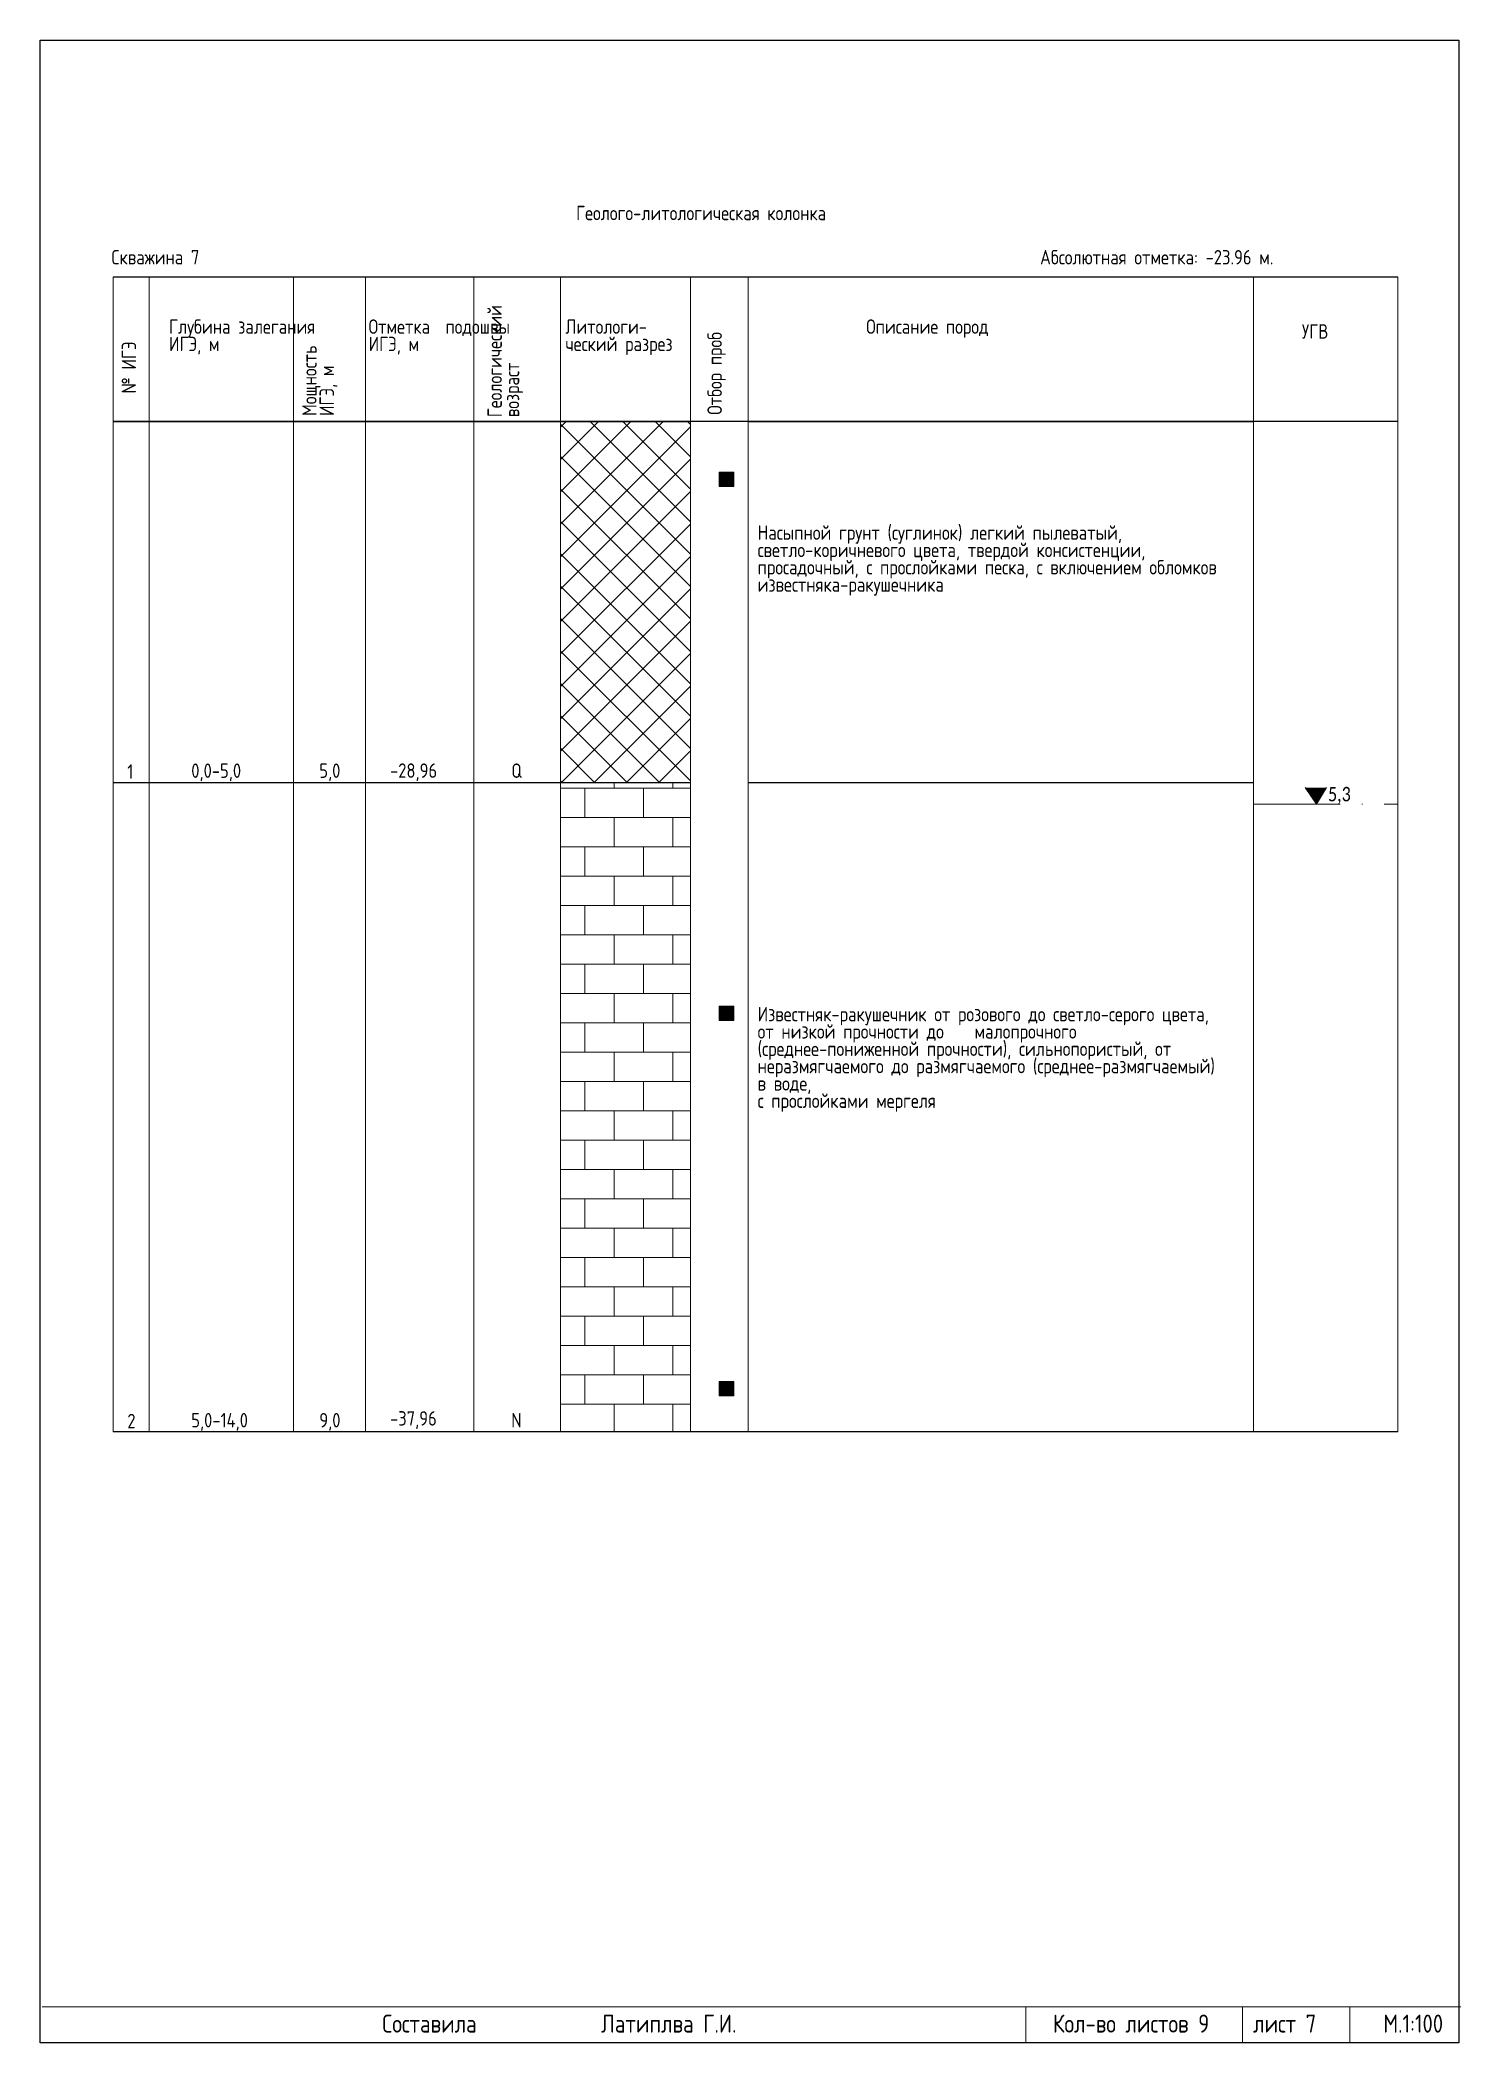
# Model space of a CAD drawing. Header units: millimetres. Extents: x 18930 to 20907, y 6758 to 7036.
# Drawn here: x 20264.5 to 20461.3, y 6758.2 to 7035.8 of the extents above; entities that cross this region are included whole.
import ezdxf

# ---------------------------------------------------------------- set-up
doc = ezdxf.new("R2010")
doc.units = ezdxf.units.MM
doc.linetypes.add('ACAD_ISO03W100', pattern=[30, 12, -18])
doc.linetypes.add('ACAD_ISO10W100', pattern=[18, 12, -3, 0, -3])
for name, color, linetype, lineweight in [('ВодаГ', 160, 'ACAD_ISO03W100', 25), ('Известняк', 86, 'Continuous', 15), ('Керн', 252, 'Continuous', 9), ('монолит', 1, 'Continuous', 9), ('Насып-навал грунта', 36, 'Continuous', 15)]:
    doc.layers.add(name, color=color, linetype=linetype, lineweight=lineweight)
doc.layers.add('ГеолГ', color=7, linetype='Continuous')
doc.layers.add('Рамка проb', color=7, linetype='Continuous')
doc.styles.add('STYLE1', font='simplex.shx', dxfattribs={"width": 0.8})

msp = doc.modelspace()

# ---------------------------------------------------------------- texts
at = {"color": 0, "char_height": 2.5, "attachment_point": 5, "style": 'STYLE1'}
for s, insert, width in [('Составила             Латиплва Г.И.{\\Ftxt|c204; }', (20336.4, 6760.92), 78.7443), ('Кол-во листов 9{\\Ftxt|c204; }', (20415.61, 6760.92), 29.2085), ('лист 7', (20436.88, 6760.92), 21.0924), ('М.1:100', (20454.7, 6760.92), 21.0924)]:
    msp.add_mtext(s, dxfattribs=dict(at, insert=insert, width=width))
at = {"layer": 'ВодаГ', "color": 5, "lineweight": 13, "ltscale": 0.5, "insert": (20442.9, 6932.28), "char_height": 2, "width": 3.044, "attachment_point": 1, "style": 'STYLE1'}
msp.add_mtext('{\\fCalibri|b0|i0|c204|p34;5,3}', dxfattribs=at)
at = {"layer": 'ГеолГ', "color": 2, "char_height": 2, "attachment_point": 1, "line_spacing_factor": 0.72, "style": 'STYLE1'}
for s, insert, width in [('{\\C256;Геолого-литологическая колонка }', (20338.73, 7012.8), 79.7827), ('{\\C256;Скважина 7}', (20274.35, 7006.67), 24.1719), ('{\\C256;Абсолютная отметка: -23.96 м.}', (20403, 7006.67), 75.3485), ('{\\C256;Глубина залегания \\PИГЭ, м}', (20282.32, 6997.06), 20.0037), ('{\\C256;Отметка  подошвы \\PИГЭ, м}', (20309.98, 6997.06), 20.0037), ('{\\C256;Литологи-\\Pческий разрез}', (20337.24, 6997.06), 20.0037), ('{\\C256;Описание пород}', (20378.92, 6997.06), 34.6249), ('{\\C256;УГВ}', (20439.28, 6996.39), 10.4664), ('{\\C0;Насыпной грунт (суглинок) легкий пылеватый, светло-коричневого цвета, твердой консистенции, просадочный, с прослойками песка, с включением обломков известняка-ракушечника }', (20363.87, 6968.52), 69.0601), ('{\\C256;1}', (20276.54, 6935.41), 2.8568), ('{\\C256;0,0-5,0}', (20285.4, 6935.53), 8.3092), ('{\\C256;5,0}', (20303.14, 6935.53), 8.3092), ('{\\C256;-28,96}', (20312.94, 6935.54), 8.3092), ('{\\C256;Q}', (20329.74, 6935.53), 8.3092), ('{\\C0;Известняк-ракушечник от розового до светло-серого цвета, от низкой прочности до    малопрочного (среднее-пониженной прочности), сильнопористый, от неразмягчаемого до размягчаемого (среднее-размягчаемый) в воде, \\Pс прослойками мергеля}', (20363.87, 6901.8), 69.0601), ('{\\C256;2}', (20276.54, 6845.41), 2.8568), ('{\\C256;5,0-14,0}', (20285.4, 6845.53), 8.3092), ('{\\C256;9,0}', (20303.14, 6845.53), 8.3092), ('{\\C256;-37,96}', (20312.94, 6845.78), 8.3092), ('{\\C256;N}', (20329.74, 6845.53), 8.3092)]:
    msp.add_mtext(s, dxfattribs=dict(at, insert=insert, width=width))
at = {"layer": 'ГеолГ', "color": 2, "char_height": 2, "width": 18.8075, "attachment_point": 1, "rotation": 90, "line_spacing_factor": 0.72, "style": 'STYLE1'}
for s, insert in [('\\pt19.44444;{\\C256;Геологический возраст}', (20326.44, 6983.51)), ('{\\C256;№ ИГЭ}', (20275.76, 6986.79)), ('{\\C256;Отбор проб}', (20356.92, 6983.85)), ('{\\C256;Мощность \\PИГЭ, м}', (20300.77, 6983.67))]:
    msp.add_mtext(s, dxfattribs=dict(at, insert=insert))

# ---------------------------------------------------------------- hatches: boundary and pattern name
at = {"layer": 'ВодаГ', "lineweight": 13, "ltscale": 0.5}
msp.add_hatch(color=5, dxfattribs=at).paths.add_polyline_path([(20442.69, 6932.18), (20439.73, 6932.18), (20441.28, 6929.9)])
at = {"layer": 'Известняк'}
h = msp.add_hatch(dxfattribs=at)
h.set_pattern_fill('AR-B816', color=256, scale=0.02, style=0)
h.set_pattern_definition([(0, (9590332.457, 4828876.2114), (0, 4.064), []), (90, (9590332.457, 4828876.2114), (-4.064, 4.064), [4.064, -4.064])])
h.paths.add_polyline_path([(20354.56, 6932.9), (20336.56, 6932.9), (20336.56, 6842.9), (20354.56, 6842.9)])
at = {"layer": 'Керн', "lineweight": 13, "ltscale": 0.9}
for points in [[(20360.56, 6899.9), (20360.56, 6901.9), (20358.56, 6901.9), (20358.56, 6899.9)], [(20360.56, 6847.9), (20360.56, 6849.9), (20358.56, 6849.9), (20358.56, 6847.9)]]:
    msp.add_hatch(color=8, dxfattribs=at).paths.add_polyline_path(points)
at = {"layer": 'монолит', "lineweight": 13, "ltscale": 0.9}
msp.add_hatch(color=256, dxfattribs=at).paths.add_polyline_path([(20360.56, 6973.9), (20360.56, 6975.9), (20358.56, 6975.9), (20358.56, 6973.9)])
at = {"layer": 'Насып-навал грунта', "lineweight": 13}
h = msp.add_hatch(dxfattribs=at)
h.set_pattern_fill('NET', color=256, angle=45, style=0)
h.set_pattern_definition([(45, (1334.5355, 9.1625), (-2.24506403, 2.24506403), []), (135, (1334.5355, 9.1625), (-2.24506403, -2.24506403), [])])
h.paths.add_polyline_path([(20354.56, 6982.9), (20336.56, 6982.9), (20336.56, 6932.9), (20354.56, 6932.9)])

# ---------------------------------------------------------------- linework, layer by layer
for p, q in [((20452.56, 7002.9), (20274.56, 7002.9)), ((20452.56, 6982.9), (20274.56, 6982.9)), ((20452.56, 6842.9), (20274.56, 6842.9))]:
    msp.add_line(p, q)
at = {"color": 0, "lineweight": 20}
for p, q in [((20274.56, 7002.9), (20274.56, 6842.9)), ((20279.56, 7002.9), (20279.56, 6842.9)), ((20299.56, 7002.9), (20299.56, 6842.9)), ((20309.56, 7002.9), (20309.56, 6842.9)), ((20324.56, 7002.9), (20324.56, 6842.9)), ((20336.56, 7002.9), (20336.56, 6842.9)), ((20354.56, 7002.9), (20354.56, 6842.9)), ((20362.56, 7002.9), (20362.56, 6842.9)), ((20432.56, 7002.9), (20432.56, 6842.9)), ((20452.56, 7002.9), (20452.56, 6842.9))]:
    msp.add_line(p, q, dxfattribs=at)
at = {"color": 7, "lineweight": 13}
for p, q in [((20264.73, 6763.25), (20461.31, 6763.25)), ((20401.03, 6763.24), (20401.03, 6758.24)), ((20431.03, 6763.24), (20431.03, 6758.24)), ((20445.94, 6763.24), (20445.94, 6758.24))]:
    msp.add_line(p, q, dxfattribs=at)
msp.add_lwpolyline([(20264.45, 7035.76), (20461.03, 7035.76), (20461.03, 6758.24), (20264.45, 6758.24)], close=True)
for points in [[(20274.56, 6982.9), (20336.56, 6982.9)], [(20336.56, 6982.9), (20354.56, 6982.9)], [(20362.56, 6982.9), (20432.56, 6982.9)], [(20274.56, 6932.9), (20336.56, 6932.9)], [(20336.56, 6932.9), (20354.56, 6932.9)], [(20362.56, 6932.9), (20432.56, 6932.9)]]:
    msp.add_lwpolyline(points)
at = {"layer": 'ВодаГ', "color": 5, "lineweight": 13, "ltscale": 0.5}
for p, q in [((20441.28, 6929.9), (20439.73, 6932.18)), ((20442.69, 6932.18), (20441.28, 6929.9))]:
    msp.add_line(p, q, dxfattribs=at)
at = {"layer": 'ВодаГ', "color": 5, "linetype": 'ACAD_ISO10W100', "lineweight": 18, "flags": 128}
msp.add_lwpolyline([(20432.56, 6929.9), (20452.56, 6929.9)], dxfattribs=at)
at = {"layer": 'Рамка проb', "lineweight": 13, "ltscale": 2}
for p, q in [((20360.56, 6975.9), (20358.56, 6975.9)), ((20358.56, 6975.9), (20358.56, 6973.9)), ((20360.56, 6973.9), (20360.56, 6975.9)), ((20358.56, 6973.9), (20360.56, 6973.9)), ((20360.56, 6901.9), (20358.56, 6901.9)), ((20358.56, 6901.9), (20358.56, 6899.9)), ((20358.56, 6899.9), (20360.56, 6899.9)), ((20360.56, 6899.9), (20360.56, 6901.9)), ((20360.56, 6849.9), (20358.56, 6849.9)), ((20358.56, 6849.9), (20358.56, 6847.9)), ((20360.56, 6847.9), (20360.56, 6849.9)), ((20358.56, 6847.9), (20360.56, 6847.9))]:
    msp.add_line(p, q, dxfattribs=at)

msp.set_redraw_order([(e.dxf.handle, doc.entitydb.next_handle()) for e in msp.query("TEXT MTEXT ATTDEF DIMENSION ARC_DIMENSION")])  # texts and dimensions are drawn at this point

doc.saveas('drawing.dxf')
